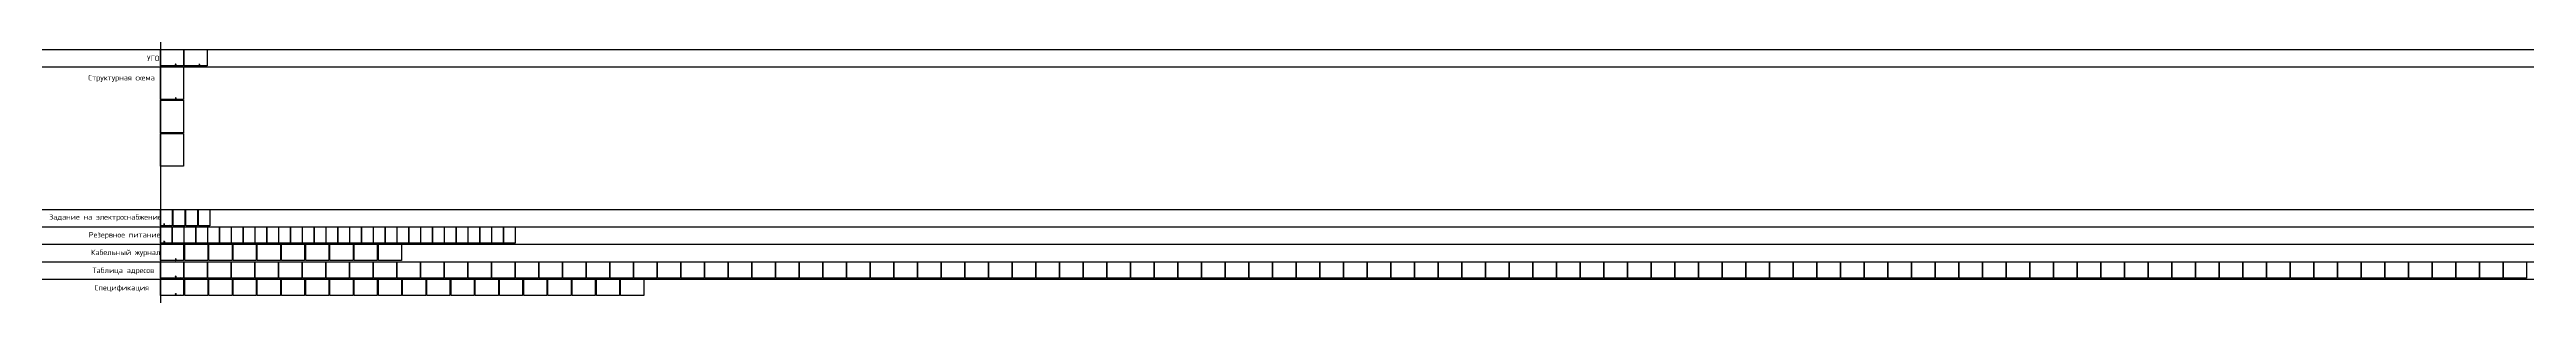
# Model space of a CAD drawing. Header units: millimetres. Extents: x -403105 to 8598000, y -894400 to 0.
import ezdxf

# ---------------------------------------------------------------- set-up
doc = ezdxf.new("R2010")
doc.units = ezdxf.units.MM
doc.layers.get('Defpoints').update_dxf_attribs({"color": 6})
doc.layers.add('_Текст 0.25', color=7, linetype='Continuous', lineweight=25)
doc.layers.add('print', color=5, linetype='Continuous')
doc.styles.get("Standard").update_dxf_attribs({"font": 'isocpeur.ttf'})

# ---------------------------------------------------------------- blocks, each defined once
blk = doc.blocks.new('A$C3b28ebd5')
at = {"color": 5, "lineweight": 15, "transparency": 33554687}
for points in [[(2745, 1271), (2707, 1168), (2662, 1088), (2594, 957), (2542, 843), (2479, 707), (2426, 609), (2390, 543), (2323, 420), (2282, 327), (2220, 212), (2160, 103), (2036, -113), (1968, -230), (1828, -446), (1663, -689), (1521, -882), (1360, -1109), (1196, -1319), (1072, -1490), (833, -1784), (645, -2016), (525, -2187), (427, -2340), (467, -2204), (510, -2081), (557, -1899), (649, -1599), (730, -1382), (812, -1210), (862, -1107), (979, -895), (1081, -740), (1208, -552), (1310, -411), (1442, -237), (1583, -76), (1729, 83), (2048, 427), (2186, 568), (2290, 664), (2402, 767), (2532, 873), (2629, 974), (2759, 1076), (2835, 1137), (2983, 1254), (3383, 1541), (3684, 1721), (4099, 1929), (4347, 2026), (4541, 2086), (4649, 2102), (4721, 2100), (4744, 2087), (4751, 2062), (4732, 2030), (4668, 1967), (4620, 1907), (4531, 1822), (4451, 1745), (4335, 1625), (4218, 1504), (3896, 1151), (3836, 1055), (3806, 962), (3811, 881), (3871, 820), (3995, 797), (4140, 808), (4292, 843), (4504, 905), (4691, 961), (4905, 1045), (5103, 1123), (5348, 1211), (5569, 1299), (5729, 1369), (5958, 1470), (6177, 1578), (6281, 1635), (6342, 1675), (6252, 1606), (6168, 1533), (6114, 1479), (6088, 1419), (6089, 1315), (6137, 1253), (6211, 1205), (6275, 1179), (6399, 1175), (6637, 1197), (6774, 1224), (7066, 1278), (7373, 1338), (7557, 1369), (7756, 1411), (7974, 1440), (8603, 1585), (7907, 1422), (7721, 1328), (7698, 1302), (7712, 1261), (7797, 1203), (7893, 1171), (8035, 1145), (8314, 1115), (8560, 1094), (8900, 1059), (9167, 1019), (9354, 989), (9590, 947), (9861, 921), (10136, 888), (10326, 871), (10550, 851), (10878, 813), (11194, 773), (11493, 735), (11703, 691), (11787, 649), (11794, 630), (11787, 611), (11734, 589), (11652, 566), (11484, 514), (11068, 397), (10311, 205), (9848, 104), (9504, 19), (8877, -167), (8568, -266), (8362, -346), (8059, -454), (7769, -564), (7183, -767), (6950, -845), (6704, -915), (6483, -983), (6296, -1033), (5778, -1170), (5485, -1245), (5259, -1305), (5010, -1363), (4811, -1406), (4640, -1445), (4425, -1485), (4297, -1515), (4109, -1562), (3946, -1589), (3779, -1620), (3605, -1654), (3429, -1687), (3277, -1720), (3020, -1764), (2875, -1788), (2744, -1813), (2538, -1848), (2254, -1900), (2056, -1925), (1782, -1966), (1577, -1987), (1364, -2023), (1155, -2048), (1011, -2071), (695, -2093), (388, -2120), (72, -2140), (-185, -2147), (-458, -2154), (-661, -2162), (-997, -2158), (-1238, -2151), (-1455, -2144), (-1660, -2124), (-1874, -2099), (-2067, -2070), (-2313, -2021), (-2545, -1957), (-2770, -1874), (-2934, -1779), (-3102, -1601), (-3148, -1492), (-3130, -1315), (-3063, -1166), (-2958, -1021), (-2815, -867), (-2622, -711), (-2433, -581), (-2250, -467), (-1942, -308), (-1608, -152), (-1311, -30), (-880, 130), (-378, 303), (-130, 381), (23, 429), (323, 531), (455, 575), (1041, 746), (1635, 914), (1983, 1007), (2333, 1111), (2654, 1193), (2909, 1280), (3178, 1341), (3481, 1426), (3813, 1515), (4185, 1617), (4446, 1696), (4720, 1767), (5013, 1848), (5567, 2007), (6471, 2221), (7302, 2412), (8271, 2607), (8961, 2727), (8961, 2727)], [(-970, 1787), (-1051, 1575), (-1111, 1360), (-1176, 1144), (-1305, 743), (-1427, 419), (-1706, -276), (-1968, -912), (-2213, -1447), (-2440, -1824), (-2636, -2123), (-2778, -2324), (-2611, -2056), (-2507, -1838), (-2376, -1506), (-2334, -1399), (-2262, -1269), (-2203, -1163), (-2098, -1025), (-1985, -894), (-1880, -801), (-1815, -761), (-1759, -748), (-1717, -746), (-1660, -749), (-1606, -765), (-1562, -793), (-1528, -828), (-1497, -878), (-1467, -947), (-1447, -997), (-1437, -1074), (-1439, -1146), (-1441, -1260), (-1455, -1378), (-1487, -1529), (-1520, -1696), (-1549, -1842), (-1584, -2017), (-1618, -2201), (-1634, -2347), (-1653, -2509), (-1652, -2588), (-1642, -2636), (-1634, -2672), (-1607, -2696), (-1572, -2699), (-1546, -2692), (-1531, -2677), (-1499, -2643), (-1467, -2619), (-1433, -2573), (-1411, -2539), (-1385, -2498), (-1367, -2464), (-1340, -2417), (-1313, -2369), (-1281, -2311), (-1248, -2251), (-1185, -2129), (-1112, -2004), (-1033, -1848), (-958, -1705), (-890, -1593), (-759, -1362), (-683, -1219), (-624, -1130), (-593, -1079), (-543, -974), (-286, -511), (0, 0), (201, 360), (393, 802), (495, 1143), (542, 1380), (549, 1535), (540, 1707), (497, 1840), (449, 1948), (380, 2052), (264, 2173), (167, 2240), (51, 2299), (-47, 2329), (-179, 2362), (-324, 2382), (-465, 2386), (-678, 2344), (-846, 2273), (-996, 2173), (-1137, 2053), (-1254, 1919), (-1332, 1829), (-1394, 1734), (-1464, 1617), (-1544, 1460), (-1607, 1345), (-1687, 1173), (-1731, 1049), (-1798, 908), (-1831, 762), (-1874, 641), (-1930, 449), (-1960, 306), (-1996, 128), (-2063, -249)], [(-410, -2236), (-419, -2248), (-420, -2263), (-415, -2270), (-397, -2274), (-382, -2272), (-376, -2260), (-377, -2252)]]:
    blk.add_lwpolyline(points, dxfattribs=at)
blk = doc.blocks.new('A$C9a5560e3')
h = blk.add_hatch(color=5)
h.dxf.hatch_style = 1
h.paths.add_polyline_path([(5, 6), (0, 6), (1, 5), (1, 1), (0, 0), (0, 0), (3, 0), (2, 1), (2, 6), (5, 6), (5, 2), (5, 2), (4, 2), (4, 2), (4, 3), (4, 3), (3, 2), (3, 2), (4, 1), (4, 1), (5, 1), (5, 0), (5, -1), (5, -1), (4, -1), (7, -1), (7, -1), (6, -1), (6, 0), (6, 1), (7, 1), (7, 1), (8, 1), (8, 2), (9, 2), (9, 3), (10, 3), (10, 4), (10, 4), (10, 5), (10, 6), (10, 7), (9, 7), (9, 8), (8, 9), (7, 9), (7, 9), (6, 9), (5, 9), (4, 9), (3, 9), (3, 8), (3, 8), (4, 7), (4, 8), (4, 8), (4, 8), (5, 9), (5, 9)])
h.paths.add_polyline_path([(6, 6), (6, 9), (7, 9), (7, 8), (8, 8), (8, 8), (9, 7), (9, 7), (9, 6), (9, 6), (9, 5), (9, 5), (7, 5), (7, 5), (7, 5), (7, 5), (9, 5), (9, 4), (9, 3), (9, 3), (9, 3), (8, 2), (7, 2), (7, 2), (6, 2), (6, 5), (6, 6), (7, 6), (7, 6)], flags=16)
h = blk.add_hatch(color=141)
h.dxf.hatch_style = 1
h.paths.add_polyline_path([(3, 0), (0, 0), (0, 0), (3, 0)])
h = blk.add_hatch(color=141)
h.dxf.hatch_style = 1
h.paths.add_polyline_path([(5, 6), (2, 6), (2, 1), (2, 0), (2, 5), (5, 5)])
h = blk.add_hatch(color=141)
h.dxf.hatch_style = 1
h.paths.add_polyline_path([(5, 8), (5, 8), (5, 9), (5, 9), (4, 8), (4, 8), (4, 8), (4, 7), (4, 6), (4, 7), (5, 8)])
h = blk.add_hatch(color=141)
h.dxf.hatch_style = 1
h.paths.add_polyline_path([(7, 8), (7, 9), (6, 9), (6, 6), (7, 6), (7, 8), (7, 8), (7, 8), (8, 7), (9, 7), (9, 7), (8, 8), (8, 8)])
h = blk.add_hatch(color=141)
h.dxf.hatch_style = 1
h.paths.add_polyline_path([(10, 3), (10, 3), (10, 4), (10, 5), (10, 5), (10, 6), (10, 7), (10, 6), (10, 5), (10, 4), (10, 4), (10, 3), (9, 3), (9, 2), (8, 2), (8, 1), (7, 1), (7, 1), (6, 1), (6, 0), (6, -1), (7, -1), (7, -1), (7, 0), (8, 0), (9, 1), (10, 2)])
h = blk.add_hatch(color=141)
h.dxf.hatch_style = 1
h.paths.add_polyline_path([(7, 6), (7, 6), (6, 6), (6, 5), (6, 2), (7, 2), (7, 5), (7, 5), (7, 5), (7, 5), (8, 5)])
h = blk.add_hatch(color=141)
h.dxf.hatch_style = 1
h.paths.add_polyline_path([(9, 5), (7, 5), (7, 4), (9, 4), (9, 4)])
h = blk.add_hatch(color=141)
h.dxf.hatch_style = 1
h.paths.add_polyline_path([(7, -1), (4, -1), (5, -2), (7, -2)])
blk = doc.blocks.new('A$Cfaef8f0a')
at = {"color": 5, "transparency": 33554687}
blk.add_open_spline([(-2, 3), (-3, 3), (-3, 3), (-4, 1), (-3, 0), (0, 1), (1, 2), (1, 3), (-2, 2), (-2, 1), (-1, 0), (1, 0), (2, 2), (3, 2), (3, 1), (2, 1), (-3, 1), (-4, 2), (-4, 1), (-4, 0), (0, 0), (2, 1), (3, 1), (4, 1), (4, 1)], degree=3, dxfattribs=at)
blk = doc.blocks.new('Макеев')
at = {"color": 172}
blk.add_lwpolyline([(3, 0), (3, 0), (3, 0), (3, 0), (3, 0), (3, -1), (3, -1), (3, -1), (3, -1), (3, -1), (3, -1), (3, -1), (4, -1), (4, -1), (4, -1), (4, 0), (5, 0), (5, 1), (5, 1), (5, 1), (5, 2), (6, 2), (6, 2), (6, 3), (6, 3), (6, 3), (6, 3), (6, 3), (6, 3), (6, 2), (6, 2), (6, 2), (6, 2), (5, 2), (5, 1), (5, 1), (5, 1), (5, 1), (5, 0), (5, 0), (5, 0), (5, 0), (5, 0), (5, 0), (5, 0), (5, 0), (5, 0), (6, 0), (6, 0), (6, 1), (6, 1), (7, 2), (7, 1), (6, 1), (6, 1), (6, 0), (6, 0), (6, 0), (6, 0), (6, 0), (7, 0), (7, 0), (7, 0), (7, 0), (7, 0), (8, 1), (8, 1), (8, 2), (8, 2), (8, 3), (9, 3), (9, 4), (9, 4), (9, 4), (9, 4), (9, 5), (9, 5), (9, 5), (8, 5), (8, 5), (8, 5), (8, 5), (8, 5), (7, 5), (7, 5), (7, 5), (7, 4), (6, 4), (6, 4), (6, 3), (5, 2), (5, 2), (5, 1), (4, 1), (4, 0), (4, 0), (4, 0), (4, -1), (4, -1), (4, -1), (4, -1), (4, -2), (4, -2), (5, -2), (5, -2), (5, -2), (6, -2), (6, -2), (6, -2), (7, -1), (7, -1), (8, -1), (8, 0), (8, 0), (9, 0), (9, 1), (10, 2), (10, 2), (10, 3), (11, 3), (11, 3), (11, 4), (11, 4), (11, 4), (11, 4), (11, 4), (11, 4), (11, 4), (11, 3), (10, 3), (10, 3), (10, 2), (10, 1), (9, 1), (9, 1), (9, 0), (9, 0), (9, 0), (9, 0), (9, 0), (9, 0), (9, 0), (9, 0), (10, 0), (10, 0), (10, 0), (10, 0), (10, 1), (10, 1), (10, 1), (10, 1), (9, 0), (9, 0)], dxfattribs=at)

msp = doc.modelspace()

# ---------------------------------------------------------------- linework, layer by layer
at = {"color": 5, "lineweight": 20, "transparency": 33554687}
for p, q in [((53341, -57097), (53081, -57284)), ((54016, -56509), (53341, -57097)), ((53806, -56965), (53817, -56902)), ((53815, -56986), (53806, -56965)), ((53868, -57014), (53815, -56986)), ((53817, -56902), (53867, -56800)), ((53867, -56800), (53881, -56777)), ((54000, -56966), (53868, -57014)), ((53881, -56777), (53940, -56684)), ((53940, -56684), (54058, -56491)), ((54088, -56911), (54000, -56966)), ((54058, -56491), (54016, -56509)), ((54058, -56491), (54324, -56233)), ((54347, -56691), (54088, -56911)), ((54324, -56233), (54342, -56217)), ((54342, -56217), (55267, -55382)), ((54634, -56401), (54347, -56691)), ((54619, -56252), (54606, -56360)), ((54606, -56360), (54631, -56404)), ((54664, -56144), (54619, -56252)), ((54631, -56404), (54859, -56211)), ((54721, -56407), (54631, -56404)), ((54728, -56038), (54664, -56144)), ((54833, -56362), (54721, -56407)), ((54884, -55852), (54728, -56038)), ((54945, -56278), (54833, -56362)), ((54859, -56211), (54891, -56177)), ((55108, -55645), (54884, -55852)), ((54891, -56177), (54984, -56090)), ((54990, -56240), (54945, -56278)), ((55201, -55487), (54958, -55690)), ((54984, -56090), (55698, -55464)), ((55170, -56103), (54990, -56240)), ((55348, -55461), (55108, -55645)), ((55174, -56007), (55169, -56110)), ((55169, -56110), (55177, -56137)), ((55224, -55906), (55174, -56007)), ((55177, -56137), (55219, -56157)), ((55303, -56010), (55180, -56086)), ((55282, -55397), (55201, -55487)), ((55219, -56157), (55357, -56149)), ((55256, -55872), (55224, -55906)), ((55670, -55511), (55256, -55872)), ((55345, -55959), (55303, -56010)), ((55530, -55830), (55345, -55959)), ((55496, -55396), (55348, -55461)), ((55357, -56149), (55482, -56100)), ((55583, -55787), (55530, -55830)), ((55745, -55673), (55583, -55787)), ((55690, -55508), (55670, -55511)), ((55690, -55508), (55821, -55428)), ((55698, -55464), (55690, -55508)), ((55948, -55515), (55745, -55673)), ((55795, -55799), (55778, -55854)), ((55778, -55854), (55800, -55878)), ((55867, -55721), (55795, -55799)), ((55800, -55878), (55838, -55884)), ((55838, -55884), (56136, -55736)), ((56062, -55535), (55867, -55721)), ((55958, -55387), (56001, -55401)), ((56133, -55496), (56062, -55535)), ((56066, -55730), (56101, -55678)), ((56078, -55739), (56066, -55730)), ((56136, -55736), (56078, -55739)), ((56128, -55637), (56101, -55678)), ((56101, -55678), (56134, -55677)), ((56203, -55579), (56128, -55637)), ((56134, -55677), (56281, -55612)), ((56136, -55736), (56408, -55557)), ((56340, -55501), (56203, -55579)), ((56281, -55612), (56357, -55591)), ((56357, -55591), (56436, -55581)), ((56436, -55581), (56818, -55545)), ((56818, -55545), (57665, -55597)), ((54253, -180230), (54519, -179972)), ((54519, -179972), (54537, -179956)), ((54537, -179956), (55462, -179121)), ((54814, -179992), (54801, -180100)), ((54859, -179883), (54814, -179992)), ((54826, -180143), (55054, -179950)), ((54923, -179778), (54859, -179883)), ((55079, -179591), (54923, -179778)), ((55140, -180017), (55028, -180101)), ((55054, -179950), (55086, -179917)), ((55303, -179384), (55079, -179591)), ((55086, -179917), (55179, -179829)), ((55185, -179979), (55140, -180017)), ((55396, -179226), (55153, -179429)), ((55179, -179829), (55893, -179203)), ((55365, -179843), (55185, -179979)), ((55543, -179200), (55303, -179384)), ((55369, -179746), (55364, -179849)), ((55364, -179849), (55372, -179876)), ((55419, -179645), (55369, -179746)), ((55372, -179876), (55414, -179897)), ((55498, -179749), (55375, -179825)), ((55477, -179136), (55396, -179226)), ((55414, -179897), (55552, -179888)), ((55451, -179611), (55419, -179645)), ((55865, -179250), (55451, -179611)), ((55540, -179698), (55498, -179749)), ((55725, -179569), (55540, -179698)), ((55691, -179135), (55543, -179200)), ((55552, -179888), (55677, -179839)), ((55777, -179526), (55725, -179569)), ((55940, -179413), (55777, -179526)), ((55885, -179247), (55865, -179250)), ((55885, -179247), (56016, -179167)), ((55893, -179203), (55885, -179247)), ((56143, -179254), (55940, -179413)), ((55989, -179538), (55973, -179593)), ((55973, -179593), (55995, -179617)), ((56062, -179460), (55989, -179538)), ((55995, -179617), (56033, -179623)), ((56033, -179623), (56331, -179475)), ((56256, -179274), (56062, -179460)), ((56153, -179126), (56196, -179140)), ((56328, -179235), (56256, -179274)), ((56261, -179469), (56296, -179417)), ((56272, -179478), (56261, -179469)), ((56331, -179475), (56272, -179478)), ((56323, -179376), (56296, -179417)), ((56296, -179417), (56329, -179416)), ((56398, -179318), (56323, -179376)), ((56329, -179416), (56476, -179352)), ((56331, -179475), (56603, -179296)), ((56535, -179240), (56398, -179318)), ((56476, -179352), (56552, -179330)), ((56552, -179330), (56631, -179320)), ((56631, -179320), (57013, -179284)), ((57013, -179284), (57860, -179336)), ((53536, -180836), (53276, -181023)), ((54211, -180248), (53536, -180836)), ((54001, -180704), (54012, -180641)), ((54010, -180725), (54001, -180704)), ((54063, -180754), (54010, -180725)), ((54012, -180641), (54062, -180539)), ((54062, -180539), (54076, -180516)), ((54195, -180705), (54063, -180754)), ((54076, -180516), (54134, -180423)), ((54134, -180423), (54253, -180230)), ((54282, -180650), (54195, -180705)), ((54253, -180230), (54211, -180248)), ((54542, -180430), (54282, -180650)), ((54829, -180140), (54542, -180430)), ((54801, -180100), (54826, -180143)), ((54916, -180146), (54826, -180143)), ((55028, -180101), (54916, -180146)), ((11659, -639243), (11399, -639430)), ((11663, -702622), (11403, -702810)), ((12334, -638655), (11659, -639243)), ((12337, -702035), (11663, -702622)), ((12188, -638809), (12101, -638865)), ((12192, -702189), (12105, -702245)), ((12124, -639111), (12135, -639048)), ((12133, -639132), (12124, -639111)), ((12127, -702490), (12139, -702427)), ((12137, -702511), (12127, -702490)), ((12186, -639161), (12133, -639132)), ((12135, -639048), (12185, -638947)), ((12190, -702540), (12137, -702511)), ((12139, -702427), (12189, -702326)), ((12185, -638947), (12199, -638923)), ((12318, -639113), (12186, -639161)), ((12189, -702326), (12203, -702302)), ((12322, -702492), (12190, -702540)), ((12199, -638923), (12258, -638830)), ((12203, -702302), (12261, -702209)), ((12258, -638830), (12376, -638637)), ((12261, -702209), (12380, -702016)), ((12376, -638637), (12334, -638655)), ((12380, -702016), (12337, -702035)), ((12376, -638637), (12642, -638379)), ((12380, -702016), (12646, -701759)), ((12665, -638837), (12406, -639057)), ((12669, -702216), (12409, -702436)), ((12642, -638379), (12660, -638363)), ((12646, -701759), (12664, -701743)), ((12660, -638363), (13585, -637528)), ((12664, -701743), (13588, -700907)), ((12952, -638547), (12665, -638837)), ((12956, -701927), (12669, -702216)), ((12937, -638399), (12924, -638507)), ((12924, -638507), (12949, -638550)), ((12940, -701778), (12928, -701886)), ((12928, -701886), (12953, -701929)), ((12982, -638290), (12937, -638399)), ((12985, -701669), (12940, -701778)), ((12949, -638550), (13177, -638357)), ((13039, -638553), (12949, -638550)), ((12953, -701929), (13181, -701736)), ((13043, -701932), (12953, -701929)), ((13046, -638185), (12982, -638290)), ((13049, -701564), (12985, -701669)), ((13151, -638508), (13039, -638553)), ((13155, -701887), (13043, -701932)), ((13202, -637998), (13046, -638185)), ((13206, -701378), (13049, -701564)), ((13263, -638424), (13151, -638508)), ((13267, -701803), (13155, -701887)), ((13177, -638357), (13209, -638324)), ((13181, -701736), (13213, -701703)), ((13426, -637792), (13202, -637998)), ((13430, -701171), (13206, -701378)), ((13209, -638324), (13302, -638236)), ((13213, -701703), (13306, -701616)), ((13308, -638386), (13263, -638424)), ((13312, -701766), (13267, -701803)), ((13519, -637633), (13276, -637836)), ((13523, -701012), (13279, -701216)), ((13302, -638236), (14016, -637610)), ((13306, -701616), (14020, -700990)), ((13488, -638250), (13308, -638386)), ((13492, -701629), (13312, -701766)), ((13666, -637607), (13426, -637792)), ((13670, -700987), (13430, -701171)), ((13492, -638153), (13487, -638256)), ((13487, -638256), (13495, -638283)), ((13496, -701533), (13491, -701635)), ((13491, -701635), (13499, -701663)), ((13543, -638052), (13492, -638153)), ((13495, -638283), (13537, -638304)), ((13546, -701431), (13496, -701533)), ((13621, -638157), (13498, -638232)), ((13499, -701663), (13541, -701683)), ((13625, -701536), (13502, -701611)), ((13600, -637544), (13519, -637633)), ((13603, -700923), (13523, -701012)), ((13537, -638304), (13675, -638296)), ((13541, -701683), (13678, -701675)), ((13574, -638019), (13543, -638052)), ((13578, -701398), (13546, -701431)), ((13988, -637657), (13574, -638019)), ((13992, -701037), (13578, -701398)), ((13663, -638105), (13621, -638157)), ((13666, -701485), (13625, -701536)), ((13848, -637976), (13663, -638105)), ((13814, -637542), (13666, -637607)), ((13851, -701356), (13666, -701485)), ((13818, -700922), (13670, -700987)), ((13675, -638296), (13800, -638246)), ((13678, -701675), (13804, -701626)), ((13901, -637934), (13848, -637976)), ((13904, -701313), (13851, -701356)), ((14063, -637820), (13901, -637934)), ((14067, -701199), (13904, -701313)), ((14008, -637654), (13988, -637657)), ((14012, -701034), (13992, -701037)), ((14008, -637654), (14139, -637574)), ((14016, -637610), (14008, -637654)), ((14012, -701034), (14143, -700953)), ((14020, -700990), (14012, -701034)), ((14266, -637661), (14063, -637820)), ((14270, -701041), (14067, -701199)), ((14113, -637945), (14096, -638000)), ((14096, -638000), (14118, -638024)), ((14116, -701324), (14100, -701380)), ((14100, -701380), (14122, -701403)), ((14185, -637867), (14113, -637945)), ((14188, -701246), (14116, -701324)), ((14118, -638024), (14156, -638030)), ((14122, -701403), (14160, -701410)), ((14156, -638030), (14454, -637882)), ((14160, -701410), (14458, -701262)), ((14380, -637681), (14185, -637867)), ((14383, -701060), (14188, -701246)), ((14276, -637533), (14319, -637547)), ((14280, -700913), (14323, -700927)), ((14451, -637642), (14380, -637681)), ((14455, -701021), (14383, -701060)), ((14384, -637876), (14419, -637824)), ((14396, -637885), (14384, -637876)), ((14388, -701256), (14423, -701204)), ((14399, -701264), (14388, -701256)), ((14454, -637882), (14396, -637885)), ((14458, -701262), (14399, -701264)), ((14446, -637783), (14419, -637824)), ((14419, -637824), (14452, -637823)), ((14450, -701163), (14423, -701204)), ((14423, -701204), (14455, -701203)), ((14521, -637725), (14446, -637783)), ((14525, -701105), (14450, -701163)), ((14452, -637823), (14599, -637759)), ((14454, -637882), (14726, -637703)), ((14455, -701203), (14603, -701138)), ((14458, -701262), (14730, -701083)), ((14658, -637647), (14521, -637725)), ((14662, -701026), (14525, -701105)), ((14599, -637759), (14675, -637737)), ((14603, -701138), (14679, -701116)), ((14675, -637737), (14754, -637728)), ((14679, -701116), (14758, -701107)), ((14754, -637728), (15136, -637691)), ((14758, -701107), (15140, -701071)), ((15136, -637691), (15983, -637743)), ((15140, -701071), (15987, -701123)), ((53727, -766177), (53467, -766365)), ((54401, -765590), (53727, -766177)), ((54256, -765744), (54169, -765800)), ((54191, -766045), (54203, -765983)), ((54201, -766067), (54191, -766045)), ((54254, -766095), (54201, -766067)), ((54203, -765983), (54253, -765881)), ((54253, -765881), (54267, -765858)), ((54386, -766047), (54254, -766095)), ((54267, -765858), (54325, -765764)), ((54325, -765764), (54444, -765571)), ((54444, -765571), (54401, -765590)), ((54444, -765571), (54710, -765314)), ((54733, -765771), (54473, -765991)), ((54710, -765314), (54728, -765298)), ((54728, -765298), (55653, -764463)), ((55020, -765482), (54733, -765771)), ((55004, -765333), (54992, -765441)), ((54992, -765441), (55017, -765485)), ((55050, -765225), (55004, -765333)), ((55017, -765485), (55245, -765292)), ((55107, -765488), (55017, -765485)), ((55113, -765119), (55050, -765225)), ((55219, -765442), (55107, -765488)), ((55270, -764933), (55113, -765119)), ((55331, -765359), (55219, -765442)), ((55245, -765292), (55277, -765258)), ((55494, -764726), (55270, -764933)), ((55277, -765258), (55370, -765171)), ((55376, -765321), (55331, -765359)), ((55587, -764568), (55343, -764771)), ((55370, -765171), (56084, -764545)), ((55556, -765184), (55376, -765321)), ((55734, -764542), (55494, -764726)), ((55560, -765088), (55555, -765191)), ((55555, -765191), (55563, -765218)), ((55610, -764987), (55560, -765088)), ((55563, -765218), (55605, -765238)), ((55689, -765091), (55566, -765167)), ((55667, -764478), (55587, -764568)), ((55605, -765238), (55742, -765230)), ((55642, -764953), (55610, -764987)), ((56056, -764592), (55642, -764953)), ((55731, -765040), (55689, -765091)), ((55915, -764911), (55731, -765040)), ((55882, -764477), (55734, -764542)), ((55742, -765230), (55868, -765181)), ((55968, -764868), (55915, -764911)), ((56131, -764754), (55968, -764868)), ((56076, -764589), (56056, -764592)), ((56076, -764589), (56207, -764509)), ((56084, -764545), (56076, -764589)), ((56334, -764596), (56131, -764754)), ((56180, -764880), (56164, -764935)), ((56164, -764935), (56186, -764958)), ((56252, -764802), (56180, -764880)), ((56186, -764958), (56224, -764965)), ((56224, -764965), (56522, -764817)), ((56447, -764616), (56252, -764802)), ((56344, -764468), (56387, -764482)), ((56519, -764577), (56447, -764616)), ((56452, -764811), (56487, -764759)), ((56463, -764819), (56452, -764811)), ((56522, -764817), (56463, -764819)), ((56514, -764718), (56487, -764759)), ((56487, -764759), (56520, -764758)), ((56589, -764660), (56514, -764718)), ((56520, -764758), (56667, -764693)), ((56522, -764817), (56794, -764638)), ((56726, -764582), (56589, -764660)), ((56667, -764693), (56743, -764671)), ((56743, -764671), (56822, -764662)), ((56822, -764662), (57204, -764626)), ((57204, -764626), (58051, -764678)), ((53857, -829576), (53597, -829764)), ((53881, -892974), (53621, -893162)), ((54531, -828989), (53857, -829576)), ((54555, -892387), (53881, -892974)), ((54386, -829143), (54298, -829199)), ((54321, -829444), (54332, -829381)), ((54330, -829465), (54321, -829444)), ((54410, -892541), (54322, -892597)), ((54384, -829494), (54330, -829465)), ((54332, -829381), (54383, -829280)), ((54345, -892842), (54356, -892779)), ((54354, -892863), (54345, -892842)), ((54408, -892892), (54354, -892863)), ((54356, -892779), (54406, -892678)), ((54383, -829280), (54397, -829256)), ((54515, -829446), (54384, -829494)), ((54397, -829256), (54455, -829163)), ((54406, -892678), (54421, -892654)), ((54539, -892844), (54408, -892892)), ((54421, -892654), (54479, -892561)), ((54455, -829163), (54573, -828970)), ((54479, -892561), (54597, -892368)), ((54573, -828970), (54531, -828989)), ((54597, -892368), (54555, -892387)), ((54573, -828970), (54839, -828713)), ((54597, -892368), (54863, -892110)), ((54862, -829170), (54603, -829390)), ((54886, -892568), (54627, -892788)), ((54839, -828713), (54858, -828697)), ((54858, -828697), (55782, -827861)), ((55150, -828881), (54862, -829170)), ((54863, -892110), (54882, -892095)), ((54882, -892095), (55806, -891259)), ((55173, -892279), (54886, -892568)), ((55134, -828732), (55122, -828840)), ((55122, -828840), (55146, -828883)), ((55179, -828623), (55134, -828732)), ((55158, -892130), (55145, -892238)), ((55145, -892238), (55170, -892281)), ((55146, -828883), (55375, -828690)), ((55237, -828886), (55146, -828883)), ((55203, -892021), (55158, -892130)), ((55170, -892281), (55399, -892088)), ((55261, -892284), (55170, -892281)), ((55243, -828518), (55179, -828623)), ((55267, -891916), (55203, -892021)), ((55348, -828841), (55237, -828886)), ((55399, -828332), (55243, -828518)), ((55372, -892239), (55261, -892284)), ((55423, -891730), (55267, -891916)), ((55460, -828757), (55348, -828841)), ((55484, -892155), (55372, -892239)), ((55375, -828690), (55407, -828657)), ((55624, -828125), (55399, -828332)), ((55399, -892088), (55431, -892055)), ((55407, -828657), (55500, -828570)), ((55648, -891523), (55423, -891730)), ((55431, -892055), (55524, -891968)), ((55506, -828720), (55460, -828757)), ((55717, -827966), (55473, -828170)), ((55530, -892118), (55484, -892155)), ((55740, -891364), (55497, -891568)), ((55500, -828570), (56213, -827944)), ((55686, -828583), (55506, -828720)), ((55524, -891968), (56237, -891342)), ((55710, -891981), (55530, -892118)), ((55864, -827941), (55624, -828125)), ((55888, -891338), (55648, -891523)), ((55690, -828487), (55685, -828589)), ((55685, -828589), (55693, -828617)), ((55740, -828385), (55690, -828487)), ((55693, -828617), (55735, -828637)), ((55819, -828490), (55695, -828565)), ((55714, -891885), (55708, -891987)), ((55708, -891987), (55717, -892015)), ((55764, -891783), (55714, -891885)), ((55797, -827877), (55717, -827966)), ((55717, -892015), (55758, -892035)), ((55843, -891888), (55719, -891963)), ((55735, -828637), (55872, -828629)), ((55772, -828352), (55740, -828385)), ((55821, -891275), (55740, -891364)), ((55758, -892035), (55896, -892027)), ((55796, -891750), (55764, -891783)), ((56186, -827991), (55772, -828352)), ((56210, -891389), (55796, -891750)), ((55860, -828439), (55819, -828490)), ((55884, -891837), (55843, -891888)), ((56045, -828310), (55860, -828439)), ((56011, -827876), (55864, -827941)), ((55872, -828629), (55998, -828580)), ((56069, -891707), (55884, -891837)), ((56035, -891274), (55888, -891338)), ((55896, -892027), (56021, -891978)), ((56098, -828267), (56045, -828310)), ((56122, -891665), (56069, -891707)), ((56261, -828153), (56098, -828267)), ((56285, -891551), (56122, -891665)), ((56206, -827988), (56186, -827991)), ((56206, -827988), (56337, -827907)), ((56213, -827944), (56206, -827988)), ((56230, -891386), (56210, -891389)), ((56230, -891386), (56360, -891305)), ((56237, -891342), (56230, -891386)), ((56464, -827995), (56261, -828153)), ((56488, -891392), (56285, -891551)), ((56310, -828278), (56294, -828334)), ((56294, -828334), (56316, -828357)), ((56382, -828200), (56310, -828278)), ((56316, -828357), (56353, -828364)), ((56334, -891676), (56318, -891732)), ((56318, -891732), (56340, -891755)), ((56406, -891598), (56334, -891676)), ((56340, -891755), (56377, -891762)), ((56353, -828364), (56652, -828216)), ((56377, -891762), (56676, -891614)), ((56577, -828014), (56382, -828200)), ((56601, -891412), (56406, -891598)), ((56473, -827867), (56516, -827881)), ((56497, -891265), (56540, -891279)), ((56649, -827975), (56577, -828014)), ((56582, -828210), (56617, -828158)), ((56593, -828218), (56582, -828210)), ((56652, -828216), (56593, -828218)), ((56673, -891373), (56601, -891412)), ((56605, -891608), (56641, -891555)), ((56617, -891616), (56605, -891608)), ((56643, -828117), (56617, -828158)), ((56617, -828158), (56649, -828157)), ((56676, -891614), (56617, -891616)), ((56667, -891515), (56641, -891555)), ((56641, -891555), (56673, -891555)), ((56718, -828059), (56643, -828117)), ((56649, -828157), (56797, -828092)), ((56652, -828216), (56923, -828037)), ((56742, -891457), (56667, -891515)), ((56673, -891555), (56821, -891490)), ((56676, -891614), (56947, -891435)), ((56856, -827980), (56718, -828059)), ((56880, -891378), (56742, -891457)), ((56797, -828092), (56872, -828070)), ((56821, -891490), (56896, -891468)), ((56872, -828070), (56951, -828061)), ((56896, -891468), (56975, -891459)), ((56951, -828061), (57334, -828025)), ((56975, -891459), (57358, -891423)), ((57334, -828025), (58181, -828077)), ((57358, -891423), (58205, -891475))]:
    msp.add_line(p, q, dxfattribs=at)
msp.add_lwpolyline([(140701, -57124), (140441, -57387), (140206, -57586), (140127, -57636), (140008, -57680), (139960, -57654), (139951, -57635), (139961, -57578), (140007, -57486), (140020, -57464), (140072, -57380), (140179, -57206), (140141, -57222), (139531, -57754), (139296, -57924)], dxfattribs=at)
msp.add_lwpolyline([(140437, -56958), (141274, -56202, -0.24130198), (141286, -56202, -0.42669168), (141287, -56216), (141214, -56297), (140994, -56481, 0.02100812), (140179, -57206), (140420, -56972)], format="xyb", close=True, dxfattribs=at)
for points in [[(141186, -56855), (141024, -56979), (140982, -57013), (140881, -57089), (140780, -57130), (140698, -57127), (140905, -56952), (140934, -56922), (141018, -56843), (141664, -56276, 0.48578555), (141481, -56215), (141348, -56273), (141130, -56440), (140927, -56628), (140786, -56796), (140728, -56892), (140687, -56990), (140676, -57088), (140698, -57127)], [(141657, -56316), (141639, -56319), (141264, -56646), (141236, -56676), (141190, -56768), (141185, -56861), (141193, -56886), (141231, -56904), (141355, -56897), (141469, -56852, 0.04918553), (142203, -56324, 0.55447197), (142193, -56271, 0.24380523), (142058, -56305), (141993, -56340), (141817, -56509), (141752, -56579), (141737, -56630), (141757, -56651), (141791, -56657), (142061, -56522), (142008, -56525), (141997, -56517), (142029, -56470)], [(141664, -56276), (141657, -56316), (141776, -56243, -0.13727537), (141899, -56207), (141938, -56219, -0.33211683), (141891, -56322), (141707, -56466), (141560, -56569), (141512, -56607), (141344, -56725), (141307, -56771), (141195, -56839)], [(142061, -56522), (142307, -56360, 0.3883445), (142322, -56298, 0.30012038), (142245, -56310), (142121, -56381), (142053, -56433), (142029, -56470), (142059, -56469), (142192, -56411), (142261, -56391), (142332, -56383), (142678, -56350), (143445, -56397)]]:
    msp.add_lwpolyline(points, format="xyb", dxfattribs=at)
for centre, radius, start, end in [((64029, -66794), 14338, 129.2469833, 134.0609813), ((55273, -55395), 14.6, 62.8187032, 117.0836944), ((55273, -55390), 10.9, 319.7069935, 52.1371501), ((52930, -51693), 5093, 300.0713305, 311.3347471), ((55570, -55510), 136, 19.5702725, 123.2095196), ((55962, -55652), 265, 90.9171871, 122.1829662), ((55898, -55423), 105, 298.5028283, 11.99161), ((56244, -55620), 167, 76.8442206, 131.6510356), ((56270, -55491), 35.4, 312.9897107, 69.0182717), ((56393, -55558), 77.9, 65.421645, 132.2439314), ((56378, -55513), 52.9, 303.698379, 28.5920061), ((64224, -190533), 14338, 129.2469833, 134.0609813), ((55468, -179134), 14.6, 62.8187032, 117.0836944), ((55468, -179129), 10.9, 319.7069935, 52.1371501), ((53125, -175432), 5093, 300.0713305, 311.3347471), ((55765, -179249), 136, 19.5702725, 123.2095196), ((56157, -179391), 265, 90.9171871, 122.1829662), ((56093, -179162), 105, 298.5028283, 11.99161), ((56439, -179359), 167, 76.8442206, 131.6510356), ((56464, -179230), 35.4, 312.9897107, 69.0182717), ((56587, -179298), 77.9, 65.421645, 132.2439314), ((56573, -179252), 52.9, 303.698379, 28.5920061), ((22347, -648940), 14338, 129.2469833, 134.0609813), ((22351, -712320), 14338, 129.2469833, 134.0609813), ((13591, -637541), 14.6, 62.8187032, 117.0836944), ((13595, -700920), 14.6, 62.8187032, 117.0836944), ((13591, -637537), 10.9, 319.7069935, 52.1371501), ((13595, -700916), 10.9, 319.7069935, 52.1371501), ((11248, -633839), 5093, 300.0713305, 311.3347471), ((11252, -697219), 5093, 300.0713305, 311.3347471), ((13888, -637656), 136, 19.5702725, 123.2095196), ((13892, -701035), 136, 19.5702725, 123.2095196), ((14280, -637798), 265, 90.9171871, 122.1829662), ((14284, -701177), 265, 90.9171871, 122.1829662), ((14216, -637569), 105, 298.5028283, 11.99161), ((14220, -700948), 105, 298.5028283, 11.99161), ((14562, -637767), 167, 76.8442206, 131.6510356), ((14566, -701146), 167, 76.8442206, 131.6510356), ((14588, -637637), 35.4, 312.9897107, 69.0182717), ((14591, -701017), 35.4, 312.9897107, 69.0182717), ((14711, -637705), 77.9, 65.421645, 132.2439314), ((14714, -701084), 77.9, 65.421645, 132.2439314), ((14696, -637659), 52.9, 303.698379, 28.5920061), ((14700, -701039), 52.9, 303.698379, 28.5920061), ((64415, -775875), 14338, 129.2469833, 134.0609813), ((55659, -764476), 14.6, 62.8187032, 117.0836944), ((55659, -764471), 10.9, 319.7069935, 52.1371501), ((53316, -760774), 5093, 300.0713305, 311.3347471), ((55956, -764591), 136, 19.5702725, 123.2095196), ((56348, -764733), 265, 90.9171871, 122.1829662), ((56284, -764504), 105, 298.5028283, 11.99161), ((56630, -764701), 167, 76.8442206, 131.6510356), ((56655, -764572), 35.4, 312.9897107, 69.0182717), ((56778, -764639), 77.9, 65.421645, 132.2439314), ((56764, -764594), 52.9, 303.698379, 28.5920061), ((64545, -839274), 14338, 129.2469833, 134.0609813), ((64568, -902672), 14338, 129.2469833, 134.0609813), ((55789, -827874), 14.6, 62.8187032, 117.0836944), ((55789, -827870), 10.9, 319.7069935, 52.1371501), ((55813, -891272), 14.6, 62.8187032, 117.0836944), ((55813, -891268), 10.9, 319.7069935, 52.1371501), ((53446, -824173), 5093, 300.0713305, 311.3347471), ((56086, -827989), 136, 19.5702725, 123.2095196), ((53470, -887571), 5093, 300.0713305, 311.3347471), ((56110, -891387), 136, 19.5702725, 123.2095196), ((56478, -828132), 265, 90.9171871, 122.1829662), ((56502, -891529), 265, 90.9171871, 122.1829662), ((56414, -827902), 105, 298.5028283, 11.99161), ((56438, -891300), 105, 298.5028283, 11.99161), ((56760, -828100), 167, 76.8442206, 131.6510356), ((56784, -891498), 167, 76.8442206, 131.6510356), ((56785, -827971), 35.4, 312.9897107, 69.0182717), ((56809, -891369), 35.4, 312.9897107, 69.0182717), ((56908, -828038), 77.9, 65.421645, 132.2439314), ((56932, -891436), 77.9, 65.421645, 132.2439314), ((56894, -827993), 52.9, 303.698379, 28.5920061), ((56918, -891391), 52.9, 303.698379, 28.5920061)]:
    msp.add_arc(centre, radius, start, end, dxfattribs=at)
at = {"color": 5, "transparency": 33554687}
for points in [[(54972, -52510), (54811, -52436), (54645, -52492), (54583, -52910), (54840, -53094), (55351, -53024), (55652, -52734), (55523, -52583), (55031, -52704), (55020, -52921), (55119, -53182), (55553, -53116), (55836, -52697), (56085, -52690), (56008, -52917), (55751, -52892), (54800, -52881), (54554, -52690), (54483, -52883), (54583, -53222), (55417, -53204), (55854, -53064), (56082, -52987), (56199, -53020), (56365, -53005)], [(55167, -175293), (55006, -175219), (54840, -175274), (54778, -175693), (55035, -175876), (55546, -175807), (55847, -175516), (55718, -175366), (55226, -175487), (55215, -175704), (55314, -175964), (55748, -175898), (56031, -175480), (56280, -175472), (56203, -175700), (55946, -175674), (54995, -175663), (54749, -175472), (54678, -175666), (54778, -176005), (55612, -175986), (56049, -175847), (56277, -175770), (56394, -175803), (56560, -175788)], [(12971, -633891), (12809, -633818), (12644, -633873), (12581, -634291), (12838, -634475), (13349, -634405), (13650, -634115), (13522, -633964), (13029, -634086), (13018, -634302), (13118, -634563), (13551, -634497), (13834, -634078), (14084, -634071), (14006, -634299), (13749, -634273), (12798, -634262), (12552, -634071), (12481, -634264), (12581, -634603), (13415, -634585), (13852, -634445), (14080, -634368), (14198, -634401), (14363, -634387)], [(12974, -697270), (12813, -697197), (12647, -697252), (12585, -697671), (12842, -697854), (13353, -697784), (13654, -697494), (13525, -697344), (13033, -697465), (13022, -697682), (13121, -697942), (13555, -697876), (13838, -697458), (14087, -697450), (14010, -697678), (13753, -697652), (12802, -697641), (12556, -697450), (12485, -697644), (12585, -697983), (13419, -697964), (13856, -697825), (14084, -697748), (14201, -697781), (14367, -697766)], [(55077, -760735), (54915, -760661), (54750, -760716), (54688, -761135), (54945, -761318), (55455, -761249), (55757, -760959), (55628, -760808), (55136, -760929), (55125, -761146), (55224, -761407), (55658, -761340), (55940, -760922), (56190, -760915), (56113, -761142), (55856, -761117), (54904, -761105), (54658, -760915), (54588, -761108), (54688, -761447), (55522, -761429), (55959, -761289), (56186, -761212), (56304, -761245), (56469, -761230)], [(55207, -824133), (55045, -824060), (54880, -824115), (54818, -824534), (55075, -824717), (55585, -824647), (55886, -824357), (55758, -824207), (55266, -824328), (55255, -824545), (55354, -824805), (55787, -824739), (56070, -824321), (56320, -824313), (56243, -824541), (55986, -824515), (55034, -824504), (54788, -824313), (54718, -824507), (54818, -824846), (55651, -824827), (56089, -824688), (56316, -824611), (56434, -824644), (56599, -824629)], [(55231, -887531), (55069, -887458), (54904, -887513), (54841, -887932), (55099, -888115), (55609, -888045), (55910, -887755), (55782, -887605), (55290, -887726), (55279, -887943), (55378, -888203), (55811, -888137), (56094, -887719), (56344, -887711), (56267, -887939), (56010, -887913), (55058, -887902), (54812, -887711), (54741, -887905), (54841, -888244), (55675, -888225), (56112, -888086), (56340, -888009), (56458, -888042), (56623, -888027)]]:
    msp.add_open_spline(points, degree=3, dxfattribs=at)
at = {"color": 5, "lineweight": 5, "transparency": 33554687}
for points in [[(140928, -52560), (140926, -52613), (140923, -52646), (140918, -52694), (140912, -52736), (140907, -52777), (140892, -52843), (140867, -52889), (140848, -52913), (140828, -52930), (140809, -52931), (140799, -52914), (140796, -52877), (140802, -52844), (140814, -52823), (140834, -52802), (140858, -52795), (140887, -52794), (140904, -52807), (140932, -52846), (140950, -52871), (140974, -52902), (140992, -52927), (141017, -52948), (141046, -52955), (141066, -52946), (141085, -52916), (141122, -52849), (141144, -52804), (141170, -52747), (141181, -52708), (141185, -52649), (141177, -52586), (141154, -52539), (141118, -52503), (141076, -52475), (141032, -52458), (140996, -52454), (140957, -52452), (140911, -52454), (140875, -52464), (140834, -52480), (140802, -52495), (140761, -52519), (140723, -52543), (140687, -52571), (140657, -52593), (140626, -52623), (140594, -52661), (140562, -52708), (140547, -52757), (140543, -52770), (140532, -52823), (140533, -52849), (140533, -52895), (140541, -52954), (140554, -53002), (140576, -53045), (140608, -53072), (140646, -53089), (140687, -53104), (140755, -53106), (140809, -53103), (140878, -53083), (140932, -53070), (141016, -53034), (141069, -53016), (141115, -53009), (141159, -53005), (141204, -53001), (141279, -53000), (141395, -53031), (141461, -53055), (141521, -53072), (141555, -53067), (141601, -53077), (141679, -52999), (141688, -52944), (141706, -52873), (141723, -52801), (141738, -52744), (141749, -52687), (141763, -52636), (141792, -52567), (141824, -52513), (141853, -52480), (141905, -52452), (141938, -52440), (141976, -52430), (141995, -52442), (141988, -52475), (141969, -52511), (141936, -52557), (141908, -52599), (141876, -52643), (141825, -52694), (141769, -52747), (141695, -52809), (141634, -52852), (141597, -52884), (141573, -52897), (141549, -52912), (141532, -52932), (141519, -52954), (141524, -52965), (141544, -52957), (141572, -52931), (141578, -52898), (141578, -52856), (141577, -52829), (141579, -52798), (141589, -52754), (141617, -52714), (141644, -52698), (141683, -52692), (141693, -52709), (141676, -52743), (141651, -52779), (141604, -52809), (141588, -52816), (141542, -52841), (141494, -52860), (141450, -52879), (141416, -52902), (141395, -52926), (141394, -52951), (141417, -52954), (141435, -52936), (141437, -52901), (141436, -52858), (141437, -52819), (141441, -52786), (141463, -52746), (141502, -52709), (141524, -52701), (141545, -52703), (141556, -52715), (141554, -52737), (141536, -52761), (141511, -52782), (141487, -52802), (141454, -52823), (141422, -52838), (141395, -52855), (141353, -52871), (141317, -52884), (141286, -52897), (141265, -52910), (141237, -52922), (141212, -52933), (141207, -52954), (141219, -52962), (141245, -52963), (141277, -52943), (141283, -52906), (141275, -52845), (141261, -52800), (141262, -52759), (141276, -52717), (141310, -52698), (141349, -52687), (141376, -52693), (141376, -52715), (141355, -52746), (141316, -52774), (141280, -52799), (141229, -52824), (141181, -52835), (141128, -52854), (141111, -52856)], [(140894, -53080), (140873, -53097), (140866, -53106), (140859, -53116), (140854, -53129), (140855, -53144), (140859, -53158), (140874, -53173), (140909, -53187), (140949, -53202), (140975, -53210), (141007, -53216), (141047, -53220), (141080, -53218), (141123, -53219), (141172, -53212), (141225, -53208), (141266, -53204), (141316, -53197), (141393, -53183), (141440, -53169), (141495, -53147), (141549, -53122), (141579, -53097), (141605, -53076)]]:
    msp.add_spline(points, degree=3, dxfattribs=at)
at = {"layer": 'Defpoints'}
for p, direction in [((0, 0), (1, 0)), ((0, 0), (0, -1)), ((0, -63400), (1, 0)), ((0, -581400), (1, 0)), ((0, -644800), (1, 0)), ((0, -708200), (1, 0)), ((0, -771600), (1, 0)), ((0, -835000), (1, 0))]:
    msp.add_xline(p, direction, dxfattribs=at)
at = {"layer": 'print'}
for points in [[(84000, -59400), (0, -59400), (0, 0), (84000, 0)], [(170000, -59400), (86000, -59400), (86000, 0), (170000, 0)], [(0, -63400), (84000, -63400), (84000, -182200), (0, -182200)], [(0, -184200), (84000, -184200), (84000, -303000), (0, -303000)], [(0, -305000), (84000, -305000), (84000, -423800), (0, -423800)], [(0, -581400), (42000, -581400), (42000, -640800), (0, -640800)], [(46000, -581400), (88000, -581400), (88000, -640800), (46000, -640800)], [(92000, -581400), (134000, -581400), (134000, -640800), (92000, -640800)], [(138000, -581400), (180000, -581400), (180000, -640800), (138000, -640800)], [(0, -644800), (42000, -644800), (42000, -704200), (0, -704200)], [(84000, -767600), (0, -767600), (0, -708200), (84000, -708200)], [(43000, -644800), (85000, -644800), (85000, -704200), (43000, -704200)], [(86000, -644800), (128000, -644800), (128000, -704200), (86000, -704200)], [(172000, -767600), (88000, -767600), (88000, -708200), (172000, -708200)], [(129000, -644800), (171000, -644800), (171000, -704200), (129000, -704200)], [(172000, -644800), (214000, -644800), (214000, -704200), (172000, -704200)], [(260000, -767600), (176000, -767600), (176000, -708200), (260000, -708200)], [(215000, -644800), (257000, -644800), (257000, -704200), (215000, -704200)], [(258000, -644800), (300000, -644800), (300000, -704200), (258000, -704200)], [(348000, -767600), (264000, -767600), (264000, -708200), (348000, -708200)], [(301000, -644800), (343000, -644800), (343000, -704200), (301000, -704200)], [(344000, -644800), (386000, -644800), (386000, -704200), (344000, -704200)], [(436000, -767600), (352000, -767600), (352000, -708200), (436000, -708200)], [(387000, -644800), (429000, -644800), (429000, -704200), (387000, -704200)], [(430000, -644800), (472000, -644800), (472000, -704200), (430000, -704200)], [(524000, -767600), (440000, -767600), (440000, -708200), (524000, -708200)], [(473000, -644800), (515000, -644800), (515000, -704200), (473000, -704200)], [(516000, -644800), (558000, -644800), (558000, -704200), (516000, -704200)], [(612000, -767600), (528000, -767600), (528000, -708200), (612000, -708200)], [(559000, -644800), (601000, -644800), (601000, -704200), (559000, -704200)], [(602000, -644800), (644000, -644800), (644000, -704200), (602000, -704200)], [(700000, -767600), (616000, -767600), (616000, -708200), (700000, -708200)], [(645000, -644800), (687000, -644800), (687000, -704200), (645000, -704200)], [(688000, -644800), (730000, -644800), (730000, -704200), (688000, -704200)], [(788000, -767600), (704000, -767600), (704000, -708200), (788000, -708200)], [(731000, -644800), (773000, -644800), (773000, -704200), (731000, -704200)], [(774000, -644800), (816000, -644800), (816000, -704200), (774000, -704200)], [(876000, -767600), (792000, -767600), (792000, -708200), (876000, -708200)], [(817000, -644800), (859000, -644800), (859000, -704200), (817000, -704200)], [(860000, -644800), (902000, -644800), (902000, -704200), (860000, -704200)], [(903000, -644800), (945000, -644800), (945000, -704200), (903000, -704200)], [(946000, -644800), (988000, -644800), (988000, -704200), (946000, -704200)], [(989000, -644800), (1031000, -644800), (1031000, -704200), (989000, -704200)], [(1032000, -644800), (1074000, -644800), (1074000, -704200), (1032000, -704200)], [(1075000, -644800), (1117000, -644800), (1117000, -704200), (1075000, -704200)], [(1118000, -644800), (1160000, -644800), (1160000, -704200), (1118000, -704200)], [(1161000, -644800), (1203000, -644800), (1203000, -704200), (1161000, -704200)], [(1204000, -644800), (1246000, -644800), (1246000, -704200), (1204000, -704200)], [(1247000, -644800), (1289000, -644800), (1289000, -704200), (1247000, -704200)], [(84000, -831000), (0, -831000), (0, -771600), (84000, -771600)], [(170000, -831000), (86000, -831000), (86000, -771600), (170000, -771600)], [(256000, -831000), (172000, -831000), (172000, -771600), (256000, -771600)], [(342000, -831000), (258000, -831000), (258000, -771600), (342000, -771600)], [(428000, -831000), (344000, -831000), (344000, -771600), (428000, -771600)], [(514000, -831000), (430000, -831000), (430000, -771600), (514000, -771600)], [(600000, -831000), (516000, -831000), (516000, -771600), (600000, -771600)], [(686000, -831000), (602000, -831000), (602000, -771600), (686000, -771600)], [(772000, -831000), (688000, -831000), (688000, -771600), (772000, -771600)], [(858000, -831000), (774000, -831000), (774000, -771600), (858000, -771600)], [(944000, -831000), (860000, -831000), (860000, -771600), (944000, -771600)], [(1030000, -831000), (946000, -831000), (946000, -771600), (1030000, -771600)], [(1116000, -831000), (1032000, -831000), (1032000, -771600), (1116000, -771600)], [(1202000, -831000), (1118000, -831000), (1118000, -771600), (1202000, -771600)], [(1288000, -831000), (1204000, -831000), (1204000, -771600), (1288000, -771600)], [(1374000, -831000), (1290000, -831000), (1290000, -771600), (1374000, -771600)], [(1460000, -831000), (1376000, -831000), (1376000, -771600), (1460000, -771600)], [(1546000, -831000), (1462000, -831000), (1462000, -771600), (1546000, -771600)], [(1632000, -831000), (1548000, -831000), (1548000, -771600), (1632000, -771600)], [(1718000, -831000), (1634000, -831000), (1634000, -771600), (1718000, -771600)], [(1804000, -831000), (1720000, -831000), (1720000, -771600), (1804000, -771600)], [(1890000, -831000), (1806000, -831000), (1806000, -771600), (1890000, -771600)], [(1976000, -831000), (1892000, -831000), (1892000, -771600), (1976000, -771600)], [(2062000, -831000), (1978000, -831000), (1978000, -771600), (2062000, -771600)], [(2148000, -831000), (2064000, -831000), (2064000, -771600), (2148000, -771600)], [(2234000, -831000), (2150000, -831000), (2150000, -771600), (2234000, -771600)], [(2320000, -831000), (2236000, -831000), (2236000, -771600), (2320000, -771600)], [(2406000, -831000), (2322000, -831000), (2322000, -771600), (2406000, -771600)], [(2492000, -831000), (2408000, -831000), (2408000, -771600), (2492000, -771600)], [(2578000, -831000), (2494000, -831000), (2494000, -771600), (2578000, -771600)], [(2664000, -831000), (2580000, -831000), (2580000, -771600), (2664000, -771600)], [(2750000, -831000), (2666000, -831000), (2666000, -771600), (2750000, -771600)], [(2836000, -831000), (2752000, -831000), (2752000, -771600), (2836000, -771600)], [(2922000, -831000), (2838000, -831000), (2838000, -771600), (2922000, -771600)], [(3008000, -831000), (2924000, -831000), (2924000, -771600), (3008000, -771600)], [(3094000, -831000), (3010000, -831000), (3010000, -771600), (3094000, -771600)], [(3180000, -831000), (3096000, -831000), (3096000, -771600), (3180000, -771600)], [(3266000, -831000), (3182000, -831000), (3182000, -771600), (3266000, -771600)], [(3352000, -831000), (3268000, -831000), (3268000, -771600), (3352000, -771600)], [(3438000, -831000), (3354000, -831000), (3354000, -771600), (3438000, -771600)], [(3524000, -831000), (3440000, -831000), (3440000, -771600), (3524000, -771600)], [(3610000, -831000), (3526000, -831000), (3526000, -771600), (3610000, -771600)], [(3696000, -831000), (3612000, -831000), (3612000, -771600), (3696000, -771600)], [(3782000, -831000), (3698000, -831000), (3698000, -771600), (3782000, -771600)], [(3868000, -831000), (3784000, -831000), (3784000, -771600), (3868000, -771600)], [(3954000, -831000), (3870000, -831000), (3870000, -771600), (3954000, -771600)], [(4040000, -831000), (3956000, -831000), (3956000, -771600), (4040000, -771600)], [(4126000, -831000), (4042000, -831000), (4042000, -771600), (4126000, -771600)], [(4212000, -831000), (4128000, -831000), (4128000, -771600), (4212000, -771600)], [(4298000, -831000), (4214000, -831000), (4214000, -771600), (4298000, -771600)], [(4384000, -831000), (4300000, -831000), (4300000, -771600), (4384000, -771600)], [(4470000, -831000), (4386000, -831000), (4386000, -771600), (4470000, -771600)], [(4556000, -831000), (4472000, -831000), (4472000, -771600), (4556000, -771600)], [(4642000, -831000), (4558000, -831000), (4558000, -771600), (4642000, -771600)], [(4728000, -831000), (4644000, -831000), (4644000, -771600), (4728000, -771600)], [(4814000, -831000), (4730000, -831000), (4730000, -771600), (4814000, -771600)], [(4900000, -831000), (4816000, -831000), (4816000, -771600), (4900000, -771600)], [(4986000, -831000), (4902000, -831000), (4902000, -771600), (4986000, -771600)], [(5072000, -831000), (4988000, -831000), (4988000, -771600), (5072000, -771600)], [(5158000, -831000), (5074000, -831000), (5074000, -771600), (5158000, -771600)], [(5244000, -831000), (5160000, -831000), (5160000, -771600), (5244000, -771600)], [(5330000, -831000), (5246000, -831000), (5246000, -771600), (5330000, -771600)], [(5416000, -831000), (5332000, -831000), (5332000, -771600), (5416000, -771600)], [(5502000, -831000), (5418000, -831000), (5418000, -771600), (5502000, -771600)], [(5588000, -831000), (5504000, -831000), (5504000, -771600), (5588000, -771600)], [(5674000, -831000), (5590000, -831000), (5590000, -771600), (5674000, -771600)], [(5760000, -831000), (5676000, -831000), (5676000, -771600), (5760000, -771600)], [(5846000, -831000), (5762000, -831000), (5762000, -771600), (5846000, -771600)], [(5932000, -831000), (5848000, -831000), (5848000, -771600), (5932000, -771600)], [(6018000, -831000), (5934000, -831000), (5934000, -771600), (6018000, -771600)], [(6104000, -831000), (6020000, -831000), (6020000, -771600), (6104000, -771600)], [(6190000, -831000), (6106000, -831000), (6106000, -771600), (6190000, -771600)], [(6276000, -831000), (6192000, -831000), (6192000, -771600), (6276000, -771600)], [(6362000, -831000), (6278000, -831000), (6278000, -771600), (6362000, -771600)], [(6448000, -831000), (6364000, -831000), (6364000, -771600), (6448000, -771600)], [(6534000, -831000), (6450000, -831000), (6450000, -771600), (6534000, -771600)], [(6620000, -831000), (6536000, -831000), (6536000, -771600), (6620000, -771600)], [(6706000, -831000), (6622000, -831000), (6622000, -771600), (6706000, -771600)], [(6792000, -831000), (6708000, -831000), (6708000, -771600), (6792000, -771600)], [(6878000, -831000), (6794000, -831000), (6794000, -771600), (6878000, -771600)], [(6964000, -831000), (6880000, -831000), (6880000, -771600), (6964000, -771600)], [(7050000, -831000), (6966000, -831000), (6966000, -771600), (7050000, -771600)], [(7136000, -831000), (7052000, -831000), (7052000, -771600), (7136000, -771600)], [(7222000, -831000), (7138000, -831000), (7138000, -771600), (7222000, -771600)], [(7308000, -831000), (7224000, -831000), (7224000, -771600), (7308000, -771600)], [(7394000, -831000), (7310000, -831000), (7310000, -771600), (7394000, -771600)], [(7480000, -831000), (7396000, -831000), (7396000, -771600), (7480000, -771600)], [(7566000, -831000), (7482000, -831000), (7482000, -771600), (7566000, -771600)], [(7652000, -831000), (7568000, -831000), (7568000, -771600), (7652000, -771600)], [(7738000, -831000), (7654000, -831000), (7654000, -771600), (7738000, -771600)], [(7824000, -831000), (7740000, -831000), (7740000, -771600), (7824000, -771600)], [(7910000, -831000), (7826000, -831000), (7826000, -771600), (7910000, -771600)], [(7996000, -831000), (7912000, -831000), (7912000, -771600), (7996000, -771600)], [(8082000, -831000), (7998000, -831000), (7998000, -771600), (8082000, -771600)], [(8168000, -831000), (8084000, -831000), (8084000, -771600), (8168000, -771600)], [(8254000, -831000), (8170000, -831000), (8170000, -771600), (8254000, -771600)], [(8340000, -831000), (8256000, -831000), (8256000, -771600), (8340000, -771600)], [(8426000, -831000), (8342000, -831000), (8342000, -771600), (8426000, -771600)], [(8512000, -831000), (8428000, -831000), (8428000, -771600), (8512000, -771600)], [(8598000, -831000), (8514000, -831000), (8514000, -771600), (8598000, -771600)], [(84000, -894400), (0, -894400), (0, -835000), (84000, -835000)], [(172000, -894400), (88000, -894400), (88000, -835000), (172000, -835000)], [(260000, -894400), (176000, -894400), (176000, -835000), (260000, -835000)], [(348000, -894400), (264000, -894400), (264000, -835000), (348000, -835000)], [(436000, -894400), (352000, -894400), (352000, -835000), (436000, -835000)], [(524000, -894400), (440000, -894400), (440000, -835000), (524000, -835000)], [(612000, -894400), (528000, -894400), (528000, -835000), (612000, -835000)], [(700000, -894400), (616000, -894400), (616000, -835000), (700000, -835000)], [(788000, -894400), (704000, -894400), (704000, -835000), (788000, -835000)], [(876000, -894400), (792000, -894400), (792000, -835000), (876000, -835000)], [(964000, -894400), (880000, -894400), (880000, -835000), (964000, -835000)], [(1052000, -894400), (968000, -894400), (968000, -835000), (1052000, -835000)], [(1140000, -894400), (1056000, -894400), (1056000, -835000), (1140000, -835000)], [(1228000, -894400), (1144000, -894400), (1144000, -835000), (1228000, -835000)], [(1316000, -894400), (1232000, -894400), (1232000, -835000), (1316000, -835000)], [(1404000, -894400), (1320000, -894400), (1320000, -835000), (1404000, -835000)], [(1492000, -894400), (1408000, -894400), (1408000, -835000), (1492000, -835000)], [(1580000, -894400), (1496000, -894400), (1496000, -835000), (1580000, -835000)], [(1668000, -894400), (1584000, -894400), (1584000, -835000), (1668000, -835000)], [(1756000, -894400), (1672000, -894400), (1672000, -835000), (1756000, -835000)]]:
    msp.add_lwpolyline(points, close=True, dxfattribs=at)

# ---------------------------------------------------------------- block references
for name, p, xscale, yscale, zscale in [('Макеев', (53531, -58027), 221.2739632578542, 221.2739632578542, 221.2739632578542), ('Макеев', (53688, -54419), 221.2739632578542, 221.2739632578542, 221.2739632578542), ('A$Cfaef8f0a', (55443, -53168), 220.0932427902996, 220.0932427902996, 220.0932427902996), ('Макеев', (53883, -177202), 221.2739632578542, 221.2739632578542, 221.2739632578542), ('A$Cfaef8f0a', (55638, -175951), 220.0932427902996, 220.0932427902996, 220.0932427902996), ('Макеев', (54000, -181200), 221.2739632578542, 221.2739632578542, 221.2739632578542), ('Макеев', (11854, -635704), 221.2739632578542, 221.2739632578542, 221.2739632578542), ('Макеев', (11857, -699084), 221.2739632578542, 221.2739632578542, 221.2739632578542), ('Макеев', (12018, -639521), 221.2739632578542, 221.2739632578542, 221.2739632578542), ('Макеев', (12021, -702900), 221.2739632578542, 221.2739632578542, 221.2739632578542), ('Макеев', (53923, -762577), 221.2739632578542, 221.2739632578542, 221.2739632578542), ('Макеев', (54085, -766455), 221.2739632578542, 221.2739632578542, 221.2739632578542), ('Макеев', (54053, -825975), 221.2739632578542, 221.2739632578542, 221.2739632578542), ('Макеев', (54077, -889373), 221.2739632578542, 221.2739632578542, 221.2739632578542), ('Макеев', (54215, -829854), 221.2739632578542, 221.2739632578542, 221.2739632578542), ('Макеев', (54239, -893252), 221.2739632578542, 221.2739632578542, 221.2739632578542)]:
    msp.add_blockref(name, p, dxfattribs=dict(xscale=xscale, yscale=yscale, zscale=zscale))
at = {"transparency": 33554687}
for name, p, xscale, yscale, zscale in [('A$C9a5560e3', (73175, -57658), 210.0205294222975, 210.0205294222975, 210.0205294222975), ('A$C3b28ebd5', (140541, -57744), 0.2153386147171061, 0.2153386147171061, 0.2153386147171061), ('A$C3b28ebd5', (140678, -53906), 0.2153386147171061, 0.2153386147171061, 0.2153386147171061), ('A$C9a5560e3', (159175, -57658), 210.0205294222975, 210.0205294222975, 210.0205294222975), ('A$C9a5560e3', (73175, -180458), 210.0205294222975, 210.0205294222975, 210.0205294222975), ('A$C9a5560e3', (31175, -639058), 210.0205294222975, 210.0205294222975, 210.0205294222975), ('A$C9a5560e3', (31175, -702458), 210.0205294222975, 210.0205294222975, 210.0205294222975), ('A$C9a5560e3', (73175, -765858), 210.0205294222975, 210.0205294222975, 210.0205294222975), ('A$C9a5560e3', (73175, -829258), 210.0205294222975, 210.0205294222975, 210.0205294222975), ('A$C9a5560e3', (73175, -892658), 210.0205294222975, 210.0205294222975, 210.0205294222975)]:
    msp.add_blockref(name, p, dxfattribs=dict(at, xscale=xscale, yscale=yscale, zscale=zscale))

# ---------------------------------------------------------------- texts
at = {"layer": '_Текст 0.25', "transparency": 33554687, "char_height": 1050.1, "attachment_point": 5}
for insert in [(79308, -56857), (165308, -56857), (79308, -179657), (37308, -638257), (37308, -701657), (79308, -765057), (79308, -828457), (79308, -891857)]:
    msp.add_mtext_dynamic_manual_height_columns('{\\W0.5;\\T0.9;\\C5;АО "ПРОЕКТРУСЭНЕРГО"}', width=8496.16, gutter_width=3675, heights=[4304], dxfattribs=dict(at, insert=insert))
at = {"layer": 'Defpoints'}
for s, p in [('УГО', (-49129, -42065)), ('Структурная схема', (-262613, -112466)), ('Задание на электроснабжение', (-404535, -618978)), ('Резервное питание', (-260615, -683542)), ('Кабельный журнал', (-252824, -747523)), ('Таблица адресов', (-247502, -812822)), ('Спецификация', (-239713, -875766))]:
    msp.add_text(s, height=20000, dxfattribs=at).set_placement(p)

doc.saveas('drawing.dxf')
